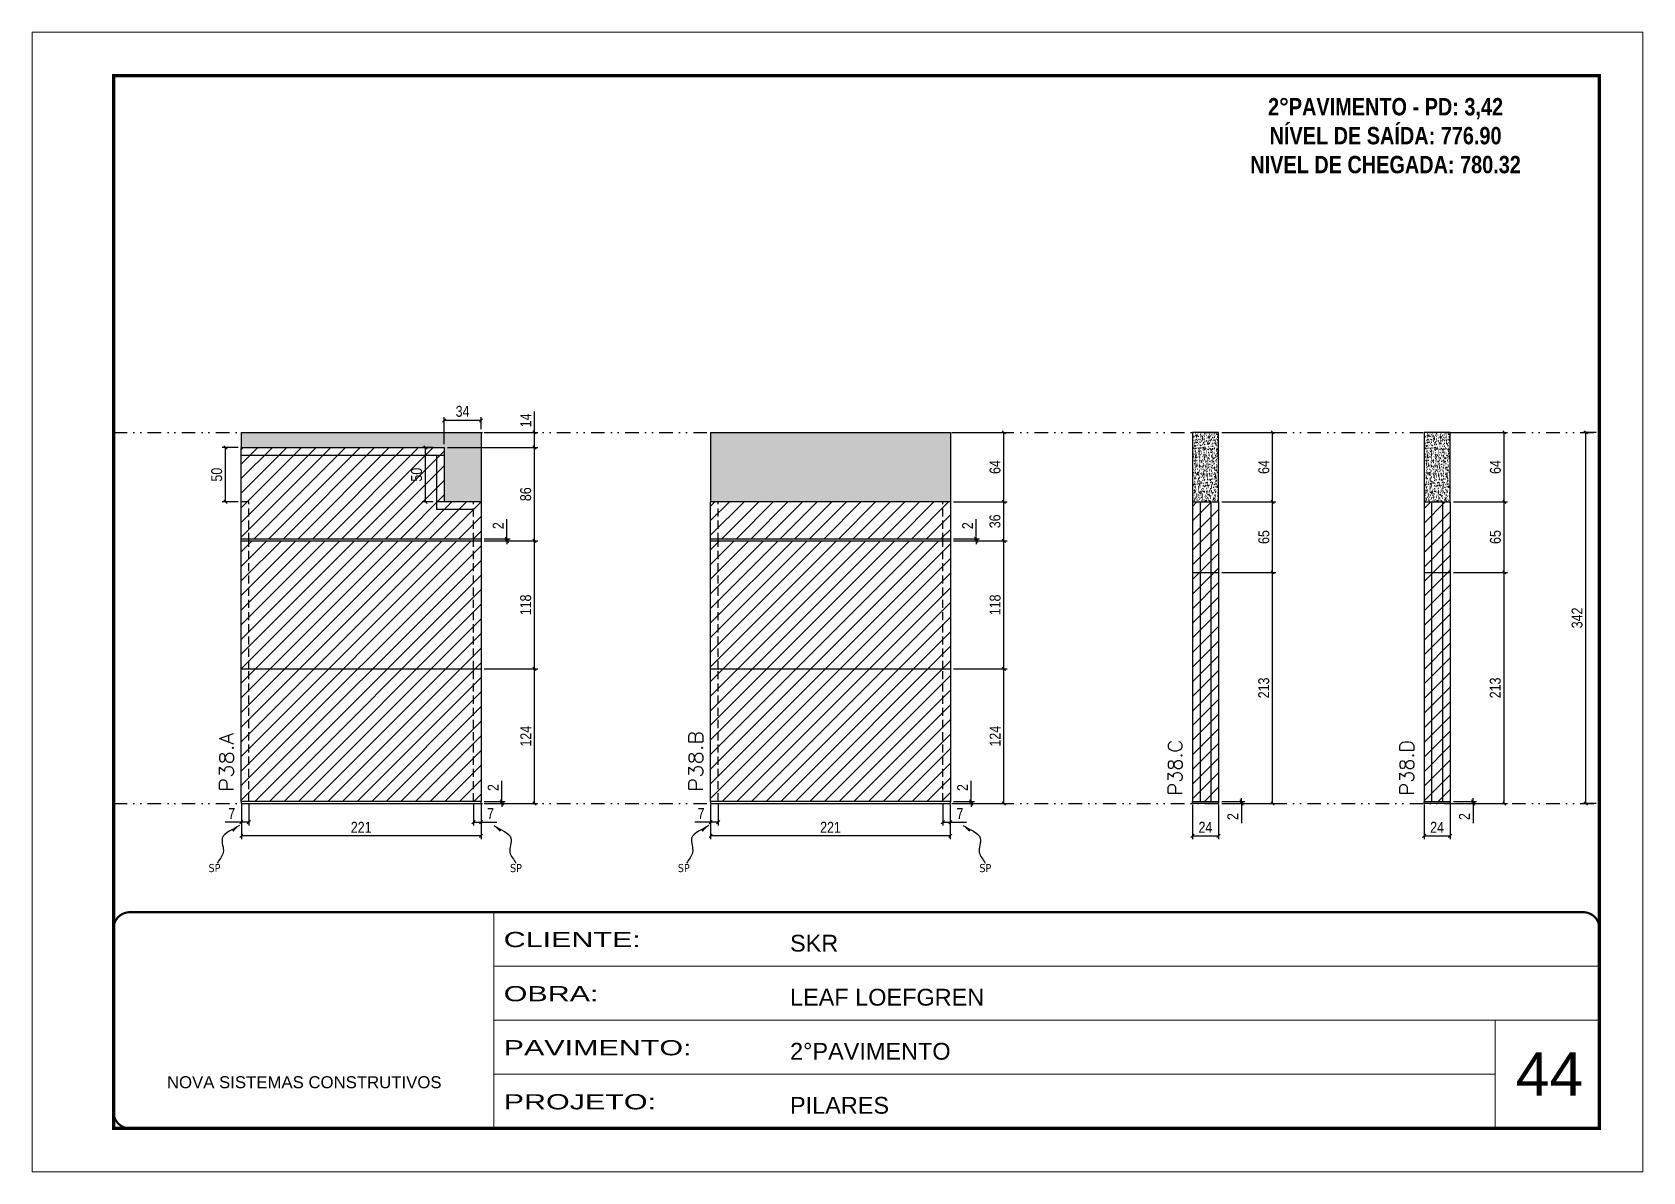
# Model space of a CAD drawing. Extents: x 14400 to 27878, y -21631 to 6985.
# Drawn here: x 19168 to 20653, y -5551 to -4501 of the extents above; entities that cross this region are included whole.
import ezdxf

# ---------------------------------------------------------------- set-up
doc = ezdxf.new("R2010")
doc.units = 0
for name, pattern in [('CONTINUO', [0]), ('DASHED', [0.75, 0.5, -0.25]), ('DIVIDE2', [0.625, 0.25, -0.125, 0, -0.125, 0, -0.125]), ('HIDDEN', [0.375, 0.25, -0.125])]:
    doc.linetypes.add(name, pattern=pattern)
for name, color, linetype, lineweight in [('CARIMBO', 255, 'Continuous', 9), ('Folhas', 255, 'Continuous', 9), ('Hachura', 251, 'Continuous', 9), ('SARRAFO DE PRESSAO', 251, 'DASHED', 9), ('Texto Seção', 7, 'Continuous', 15)]:
    doc.layers.add(name, color=color, linetype=linetype, lineweight=lineweight)
for name, color, linetype in [('COTA', 241, 'Continuous'), ('NOMENCLATURA', 7, 'Continuous'), ('Nível', 160, 'Continuous'), ('Painéis', 200, 'Continuous'), ('SARR_2.2x7', 40, 'Continuous'), ('Sarrafo de Pressão', 42, 'HIDDEN'), ('texto', 7, 'Continuous')]:
    doc.layers.add(name, color=color, linetype=linetype)
doc.styles.add('ARIAL', font='arial.ttf')
doc.styles.add('COTA TECNICA', font='techl___.ttf', dxfattribs={"height": 10})
doc.styles.add('COTA TECNICA-50', font='techl___.ttf', dxfattribs={"height": 10})
doc.styles.add('REGUA-120', font='ROMANS.shx', dxfattribs={"height": 15})
doc.styles.add('ROMANC', font='techb___.ttf', dxfattribs={"height": 2.5})
doc.styles.get("Standard").update_dxf_attribs({"font": 'arial.ttf'})
doc.styles.add('Tecnologia', font='')
doc.styles.get('Tecnologia').set_extended_font_data('Forgotten Futurist')
doc.dimstyles.new('COTA PAINEL-50', dxfattribs={"dimtxt": 10, "dimasz": 3, "dimexe": 3, "dimexo": 3, "dimgap": 3, "dimtad": 1, "dimdec": 1, "dimzin": 12, "dimdsep": 46, "dimtxsty": 'COTA TECNICA-50', "dimblk1": 'OBLIQUE', "dimblk2": 'OBLIQUE', "dimsah": 1, "dimcen": 0.9, "dimclrd": 4, "dimclre": 4, "dimclrt": 240, "dimadec": 1, "dimazin": 3, "dimtfac": 1, "dimtdec": 1, "dimtmove": 0, "dimatfit": 3, "dimfxl": 1, "dimtolj": 1, "dimtzin": 12, "dimarcsym": 0})
doc.dimstyles.new('PAINEL', dxfattribs={"dimtxt": 10, "dimasz": 3, "dimexe": 3, "dimexo": 3, "dimgap": 3, "dimtad": 1, "dimdec": 1, "dimzin": 12, "dimdsep": 46, "dimtxsty": 'COTA TECNICA', "dimblk1": 'OBLIQUE', "dimblk2": 'OBLIQUE', "dimsah": 1, "dimcen": 0.9, "dimclrd": 4, "dimclre": 4, "dimclrt": 240, "dimadec": 1, "dimazin": 3, "dimtfac": 1, "dimtdec": 1, "dimtmove": 0, "dimatfit": 3, "dimfxl": 1, "dimtolj": 1, "dimtzin": 12, "dimarcsym": 0})
doc.dimstyles.get("Standard").update_dxf_attribs({"dimtxt": 0.18, "dimasz": 0.18, "dimexe": 0.18, "dimexo": 0.0625, "dimgap": 0.09, "dimtad": 0, "dimtih": 1, "dimtoh": 1, "dimdec": 4, "dimzin": 0, "dimdsep": 46, "dimtxsty": 'Standard', "dimcen": 0.09, "dimadec": 0, "dimazin": 0, "dimtfac": 1, "dimtdec": 4, "dimtofl": 0, "dimtmove": 0, "dimatfit": 3, "dimfxl": 1, "dimtolj": 1, "dimtzin": 0, "dimarcsym": 0})

msp = doc.modelspace()

# ---------------------------------------------------------------- texts
at = {"layer": 'CARIMBO', "style": 'ARIAL'}
msp.add_text('44', height=40, dxfattribs=at).set_placement((20536.33, -5480.88))
at = {"layer": 'NOMENCLATURA', "color": 2, "insert": (20416.31, -4534.96), "char_height": 16, "attachment_point": 2, "style": 'ROMANC'}
msp.add_mtext_dynamic_manual_height_columns('\\P2°PAVIMENTO - PD: 3,42\\PNÍVEL DE SAÍDA: 776.90\\PNIVEL DE CHEGADA: 780.32', width=432.3511, gutter_width=1, heights=[0], dxfattribs=at)
at = {"layer": 'texto', "color": 0, "char_height": 7.5, "attachment_point": 5}
for insert in [(19336.5, -5271.23), (19614.52, -5271.23), (19769.24, -5271.23), (20047.27, -5271.23)]:
    msp.add_mtext('{\\fTahoma|b0|i0|c0|p34;\\C4;SP}', dxfattribs=dict(at, insert=insert))
at = {"layer": 'Texto Seção', "style": 'REGUA-120', "width": 1.1}
for s, p in [('P38.A', (19354.03, -5200.98)), ('P38.B', (19786.77, -5200.98))]:
    msp.add_text(s, height=13, rotation=90, dxfattribs=at).set_placement(p)
at = {"layer": 'Texto Seção', "char_height": 13, "width": 370.6998, "attachment_point": 7, "rotation": 90, "style": 'REGUA-120'}
for s, insert in [('P38.C', (20228.8, -5204.33)), ('P38.D', (20442.31, -5204.33))]:
    msp.add_mtext(s, dxfattribs=dict(at, insert=insert))

# ---------------------------------------------------------------- blocks, each defined once
blk = doc.blocks.new('9999999999')
at = {"color": 30, "linetype": 'CONTINUO'}
for p, q in [((98564.6, 34230.2), (98564.6, 34429.4)), ((98564.6, 34379.6), (99584, 34379.6)), ((98564.6, 34329.8), (99488, 34329.8)), ((99584, 34329.8), (99488, 34329.8)), ((99488, 34329.8), (99488, 34230.2)), ((98564.6, 34280), (99488, 34280))]:
    blk.add_line(p, q, dxfattribs=at)
at = {"color": 30, "linetype": 'CONTINUO', "const_width": 2}
blk.add_lwpolyline([(99584, 34230.2), (99584, 34414.4, 0.414214), (99569, 34429.4), (98229, 34429.4, 0.414214), (98214, 34414.4), (98214, 34245.2, 0.414214), (98229, 34230.2), (99584, 34230.2)], format="xyb", dxfattribs=at)
at = {"layer": 'Folhas'}
blk.add_lwpolyline([(98139, 34190.2), (99624, 34190.2), (99624, 35240.2), (98139, 35240.2)], close=True, dxfattribs=at)
at = {"layer": 'Folhas', "color": 30, "const_width": 3}
blk.add_lwpolyline([(98214, 34230.2), (99584, 34230.2), (99584, 35200.2), (98214, 35200.2)], close=True, dxfattribs=at)
at = {"color": 7, "linetype": 'Continuous', "ltscale": 5, "style": 'ARIAL'}
for s, height, p in [('SKR', 15.48, (98837.7, 34393.1)), ('LEAF LOEFGREN', 15.483, (98837.7, 34343.3)), ('2°PAVIMENTO', 15.483, (98837.7, 34293.5)), ('NOVA SISTEMAS CONSTRUTIVOS', 11.059, (98263.2, 34267.2)), ('PILARES', 15.48, (98837.7, 34243.7))]:
    blk.add_text(s, height=height, dxfattribs=at).set_placement(p)
at = {"layer": 'Folhas', "color": 7, "style": 'Tecnologia', "width": 1.5}
for s, p in [('CLIENTE:', (98573.7, 34397.2)), ('OBRA:', (98573.7, 34347.3)), ('PAVIMENTO:', (98573.7, 34297.5)), ('PROJETO:', (98573.7, 34247.7))]:
    blk.add_text(s, height=14, dxfattribs=at).set_placement(p)
blk = doc.blocks.new('_Oblique')
at = {"color": 0, "linetype": 'ByBlock', "lineweight": -2}
blk.add_line((-0.5, -0.5), (0.5, 0.5), dxfattribs=at)
blk = doc.blocks.new('*D2081')
at = {"layer": 'COTA', "color": 4, "lineweight": -2, "transparency": 16777216}
for p, q in [((20238.2, -5212.7), (20238.2, -5244.6)), ((20262.2, -5212.7), (20262.2, -5244.6)), ((20238.2, -5241.6), (20262.2, -5241.6))]:
    blk.add_line(p, q, dxfattribs=at)
at = {"layer": 'Defpoints', "color": 0, "transparency": 16777216}
for p in [(20238.2, -5209.7), (20262.2, -5209.7), (20262.2, -5241.6)]:
    blk.add_point(p, dxfattribs=at)
at = {"layer": 'COTA', "color": 4, "lineweight": -2, "transparency": 16777216, "xscale": 3, "yscale": 3, "zscale": 3, "rotation": 180}
blk.add_blockref('_Oblique', (20238.2, -5241.6), dxfattribs=at)
at = {"layer": 'COTA', "color": 4, "lineweight": -2, "transparency": 16777216, "xscale": 3, "yscale": 3, "zscale": 3}
blk.add_blockref('_Oblique', (20262.2, -5241.6), dxfattribs=at)
at = {"layer": 'COTA', "color": 240, "transparency": 16777216, "insert": (20250.2, -5233.6), "char_height": 10, "attachment_point": 5, "style": 'COTA TECNICA'}
blk.add_mtext('\\A1;24', dxfattribs=at)
blk = doc.blocks.new('*D2082')
at = {"layer": 'COTA', "color": 4, "lineweight": -2, "transparency": 16777216}
for p, q in [((20265.2, -5209.7), (20286.4, -5209.7)), ((20265.2, -5211.7), (20286.4, -5211.7)), ((20283.4, -5209.7), (20283.4, -5206.7)), ((20283.4, -5209.7), (20283.4, -5211.7)), ((20283.4, -5211.7), (20283.4, -5229.9))]:
    blk.add_line(p, q, dxfattribs=at)
at = {"layer": 'Defpoints', "color": 0, "transparency": 16777216}
for p in [(20262.2, -5209.7), (20262.2, -5211.7), (20283.4, -5209.7)]:
    blk.add_point(p, dxfattribs=at)
at = {"layer": 'COTA', "color": 4, "lineweight": -2, "transparency": 16777216, "xscale": 3, "yscale": 3, "zscale": 3}
for p, rotation in [((20283.4, -5209.7), 270), ((20283.4, -5211.7), 90)]:
    blk.add_blockref('_Oblique', p, dxfattribs=dict(at, rotation=rotation))
at = {"layer": 'COTA', "color": 240, "transparency": 16777216, "insert": (20275.4, -5223.8), "char_height": 10, "attachment_point": 5, "rotation": 90, "style": 'COTA TECNICA-50'}
blk.add_mtext('\\A1;2', dxfattribs=at)
blk = doc.blocks.new('*D2083')
at = {"layer": 'COTA', "color": 4, "lineweight": -2, "transparency": 16777216}
for p, q in [((20265.2, -4998.7), (20315.2, -4998.7)), ((20312.2, -5211.7), (20312.2, -4998.7)), ((20265.2, -5211.7), (20315.2, -5211.7))]:
    blk.add_line(p, q, dxfattribs=at)
at = {"layer": 'Defpoints', "color": 0, "transparency": 16777216}
for p in [(20262.2, -4998.7), (20312.2, -4998.7), (20262.2, -5211.7)]:
    blk.add_point(p, dxfattribs=at)
at = {"layer": 'COTA', "color": 4, "lineweight": -2, "transparency": 16777216, "xscale": 3, "yscale": 3, "zscale": 3}
for p, rotation in [((20312.2, -4998.7), 90), ((20312.2, -5211.7), 270)]:
    blk.add_blockref('_Oblique', p, dxfattribs=dict(at, rotation=rotation))
at = {"layer": 'COTA', "color": 240, "transparency": 16777216, "insert": (20304, -5105.2), "char_height": 10, "attachment_point": 5, "rotation": 90, "style": 'COTA TECNICA-50'}
blk.add_mtext('\\A1;213', dxfattribs=at)
blk = doc.blocks.new('*D2084')
at = {"layer": 'COTA', "color": 4, "lineweight": -2, "transparency": 16777216}
for p, q in [((20265.2, -4869.7), (20315.2, -4869.7)), ((20312.2, -4933.7), (20312.2, -4869.7)), ((20265.2, -4933.7), (20315.2, -4933.7))]:
    blk.add_line(p, q, dxfattribs=at)
at = {"layer": 'Defpoints', "color": 0, "transparency": 16777216}
for p in [(20262.2, -4869.7), (20312.2, -4869.7), (20262.2, -4933.7)]:
    blk.add_point(p, dxfattribs=at)
at = {"layer": 'COTA', "color": 4, "lineweight": -2, "transparency": 16777216, "xscale": 3, "yscale": 3, "zscale": 3}
for p, rotation in [((20312.2, -4869.7), 90), ((20312.2, -4933.7), 270)]:
    blk.add_blockref('_Oblique', p, dxfattribs=dict(at, rotation=rotation))
at = {"layer": 'COTA', "color": 240, "transparency": 16777216, "insert": (20304.1, -4901.7), "char_height": 10, "attachment_point": 5, "rotation": 90, "style": 'COTA TECNICA'}
blk.add_mtext('\\A1;64', dxfattribs=at)
blk = doc.blocks.new('*D2077')
at = {"layer": 'COTA', "color": 4, "lineweight": -2, "transparency": 16777216}
for p, q in [((20451.8, -5212.7), (20451.8, -5244.6)), ((20475.8, -5212.7), (20475.8, -5244.6)), ((20451.8, -5241.6), (20475.8, -5241.6))]:
    blk.add_line(p, q, dxfattribs=at)
at = {"layer": 'Defpoints', "color": 0, "transparency": 16777216}
for p in [(20451.8, -5209.7), (20475.8, -5209.7), (20475.8, -5241.6)]:
    blk.add_point(p, dxfattribs=at)
at = {"layer": 'COTA', "color": 4, "lineweight": -2, "transparency": 16777216, "xscale": 3, "yscale": 3, "zscale": 3, "rotation": 180}
blk.add_blockref('_Oblique', (20451.8, -5241.6), dxfattribs=at)
at = {"layer": 'COTA', "color": 4, "lineweight": -2, "transparency": 16777216, "xscale": 3, "yscale": 3, "zscale": 3}
blk.add_blockref('_Oblique', (20475.8, -5241.6), dxfattribs=at)
at = {"layer": 'COTA', "color": 240, "transparency": 16777216, "insert": (20463.8, -5233.6), "char_height": 10, "attachment_point": 5, "style": 'COTA TECNICA'}
blk.add_mtext('\\A1;24', dxfattribs=at)
blk = doc.blocks.new('*D2078')
at = {"layer": 'COTA', "color": 4, "lineweight": -2, "transparency": 16777216}
for p, q in [((20478.8, -5209.7), (20500, -5209.7)), ((20478.8, -5211.7), (20500, -5211.7)), ((20497, -5209.7), (20497, -5206.7)), ((20497, -5209.7), (20497, -5211.7)), ((20497, -5211.7), (20497, -5229.9))]:
    blk.add_line(p, q, dxfattribs=at)
at = {"layer": 'Defpoints', "color": 0, "transparency": 16777216}
for p in [(20475.8, -5209.7), (20475.8, -5211.7), (20497, -5209.7)]:
    blk.add_point(p, dxfattribs=at)
at = {"layer": 'COTA', "color": 4, "lineweight": -2, "transparency": 16777216, "xscale": 3, "yscale": 3, "zscale": 3}
for p, rotation in [((20497, -5209.7), 270), ((20497, -5211.7), 90)]:
    blk.add_blockref('_Oblique', p, dxfattribs=dict(at, rotation=rotation))
at = {"layer": 'COTA', "color": 240, "transparency": 16777216, "insert": (20489, -5223.8), "char_height": 10, "attachment_point": 5, "rotation": 90, "style": 'COTA TECNICA-50'}
blk.add_mtext('\\A1;2', dxfattribs=at)
blk = doc.blocks.new('*D2079')
at = {"layer": 'COTA', "color": 4, "lineweight": -2, "transparency": 16777216}
for p, q in [((20478.8, -4998.7), (20528.8, -4998.7)), ((20525.8, -5211.7), (20525.8, -4998.7)), ((20478.8, -5211.7), (20528.8, -5211.7))]:
    blk.add_line(p, q, dxfattribs=at)
at = {"layer": 'Defpoints', "color": 0, "transparency": 16777216}
for p in [(20475.8, -4998.7), (20525.8, -4998.7), (20475.8, -5211.7)]:
    blk.add_point(p, dxfattribs=at)
at = {"layer": 'COTA', "color": 4, "lineweight": -2, "transparency": 16777216, "xscale": 3, "yscale": 3, "zscale": 3}
for p, rotation in [((20525.8, -4998.7), 90), ((20525.8, -5211.7), 270)]:
    blk.add_blockref('_Oblique', p, dxfattribs=dict(at, rotation=rotation))
at = {"layer": 'COTA', "color": 240, "transparency": 16777216, "insert": (20517.5, -5105.2), "char_height": 10, "attachment_point": 5, "rotation": 90, "style": 'COTA TECNICA-50'}
blk.add_mtext('\\A1;213', dxfattribs=at)
blk = doc.blocks.new('*D2080')
at = {"layer": 'COTA', "color": 4, "lineweight": -2, "transparency": 16777216}
for p, q in [((20478.8, -4869.7), (20528.8, -4869.7)), ((20525.8, -4933.7), (20525.8, -4869.7)), ((20478.8, -4933.7), (20528.8, -4933.7))]:
    blk.add_line(p, q, dxfattribs=at)
at = {"layer": 'Defpoints', "color": 0, "transparency": 16777216}
for p in [(20475.8, -4869.7), (20525.8, -4869.7), (20475.8, -4933.7)]:
    blk.add_point(p, dxfattribs=at)
at = {"layer": 'COTA', "color": 4, "lineweight": -2, "transparency": 16777216, "xscale": 3, "yscale": 3, "zscale": 3}
for p, rotation in [((20525.8, -4869.7), 90), ((20525.8, -4933.7), 270)]:
    blk.add_blockref('_Oblique', p, dxfattribs=dict(at, rotation=rotation))
at = {"layer": 'COTA', "color": 240, "transparency": 16777216, "insert": (20517.6, -4901.7), "char_height": 10, "attachment_point": 5, "rotation": 90, "style": 'COTA TECNICA'}
blk.add_mtext('\\A1;64', dxfattribs=at)
blk = doc.blocks.new('*D2076')
at = {"layer": 'COTA', "color": 4, "lineweight": -2, "transparency": 16777216}
for p, q in [((20478.8, -4933.7), (20528.8, -4933.7)), ((20525.8, -4998.7), (20525.8, -4933.7)), ((20478.8, -4998.7), (20528.8, -4998.7))]:
    blk.add_line(p, q, dxfattribs=at)
at = {"layer": 'Defpoints', "color": 0, "transparency": 16777216}
for p in [(20475.8, -4933.7), (20525.8, -4933.7), (20475.8, -4998.7)]:
    blk.add_point(p, dxfattribs=at)
at = {"layer": 'COTA', "color": 4, "lineweight": -2, "transparency": 16777216, "xscale": 3, "yscale": 3, "zscale": 3}
for p, rotation in [((20525.8, -4933.7), 90), ((20525.8, -4998.7), 270)]:
    blk.add_blockref('_Oblique', p, dxfattribs=dict(at, rotation=rotation))
at = {"layer": 'COTA', "color": 240, "transparency": 16777216, "insert": (20517.6, -4966.2), "char_height": 10, "attachment_point": 5, "rotation": 90, "style": 'COTA TECNICA'}
blk.add_mtext('\\A1;65', dxfattribs=at)
blk = doc.blocks.new('*D2075')
at = {"layer": 'COTA', "color": 4, "lineweight": -2, "transparency": 16777216}
for p, q in [((20265.2, -4933.7), (20315.2, -4933.7)), ((20312.2, -4998.7), (20312.2, -4933.7)), ((20265.2, -4998.7), (20315.2, -4998.7))]:
    blk.add_line(p, q, dxfattribs=at)
at = {"layer": 'Defpoints', "color": 0, "transparency": 16777216}
for p in [(20262.2, -4933.7), (20312.2, -4933.7), (20262.2, -4998.7)]:
    blk.add_point(p, dxfattribs=at)
at = {"layer": 'COTA', "color": 4, "lineweight": -2, "transparency": 16777216, "xscale": 3, "yscale": 3, "zscale": 3}
for p, rotation in [((20312.2, -4933.7), 90), ((20312.2, -4998.7), 270)]:
    blk.add_blockref('_Oblique', p, dxfattribs=dict(at, rotation=rotation))
at = {"layer": 'COTA', "color": 240, "transparency": 16777216, "insert": (20304.1, -4966.2), "char_height": 10, "attachment_point": 5, "rotation": 90, "style": 'COTA TECNICA'}
blk.add_mtext('\\A1;65', dxfattribs=at)
blk = doc.blocks.new('*D2104')
at = {"layer": 'COTA', "color": 4, "lineweight": -2, "transparency": 16777216}
for p, q in [((20610.5, -4869.7), (20598.1, -4869.7)), ((20601.1, -5211.7), (20601.1, -4869.7)), ((20610.5, -5211.7), (20598.1, -5211.7))]:
    blk.add_line(p, q, dxfattribs=at)
at = {"layer": 'Defpoints', "color": 0, "transparency": 16777216}
for p in [(20601.1, -4869.7), (20613.5, -4869.7), (20613.5, -5211.7)]:
    blk.add_point(p, dxfattribs=at)
at = {"layer": 'COTA', "color": 4, "lineweight": -2, "transparency": 16777216, "xscale": 3, "yscale": 3, "zscale": 3}
for p, rotation in [((20601.1, -4869.7), 90), ((20601.1, -5211.7), 270)]:
    blk.add_blockref('_Oblique', p, dxfattribs=dict(at, rotation=rotation))
at = {"layer": 'COTA', "color": 240, "transparency": 16777216, "insert": (20592.9, -5040.7), "char_height": 10, "attachment_point": 5, "rotation": 90, "style": 'COTA TECNICA'}
blk.add_mtext('\\A1;342', dxfattribs=at)
blk = doc.blocks.new('*D2105')
at = {"layer": 'COTA', "color": 4, "lineweight": -2, "transparency": 16777216}
for p, q in [((19361.3, -5212.7), (19361.3, -5244.6)), ((19582.3, -5212.7), (19582.3, -5244.6)), ((19582.3, -5241.6), (19361.3, -5241.6))]:
    blk.add_line(p, q, dxfattribs=at)
at = {"layer": 'Defpoints', "color": 0, "transparency": 16777216}
for p in [(19361.3, -5209.7), (19582.3, -5209.7), (19361.3, -5241.6)]:
    blk.add_point(p, dxfattribs=at)
at = {"layer": 'COTA', "color": 4, "lineweight": -2, "transparency": 16777216, "xscale": 3, "yscale": 3, "zscale": 3, "rotation": 180}
blk.add_blockref('_Oblique', (19361.3, -5241.6), dxfattribs=at)
at = {"layer": 'COTA', "color": 4, "lineweight": -2, "transparency": 16777216, "xscale": 3, "yscale": 3, "zscale": 3}
blk.add_blockref('_Oblique', (19582.3, -5241.6), dxfattribs=at)
at = {"layer": 'COTA', "color": 240, "transparency": 16777216, "insert": (19471.8, -5233.6), "char_height": 10, "attachment_point": 5, "style": 'COTA TECNICA'}
blk.add_mtext('\\A1;221', dxfattribs=at)
blk = doc.blocks.new('*D2106')
at = {"layer": 'COTA', "color": 4, "lineweight": -2, "transparency": 16777216}
for p, q in [((19575.3, -5212.7), (19575.3, -5232)), ((19582.3, -5214.7), (19582.3, -5232)), ((19575.3, -5229), (19582.3, -5229)), ((19582.3, -5229), (19597, -5229))]:
    blk.add_line(p, q, dxfattribs=at)
at = {"layer": 'Defpoints', "color": 0, "transparency": 16777216}
for p in [(19575.3, -5209.7), (19582.3, -5211.7), (19582.3, -5229)]:
    blk.add_point(p, dxfattribs=at)
at = {"layer": 'COTA', "color": 4, "lineweight": -2, "transparency": 16777216, "xscale": 3, "yscale": 3, "zscale": 3, "rotation": 180}
blk.add_blockref('_Oblique', (19575.3, -5229), dxfattribs=at)
at = {"layer": 'COTA', "color": 4, "lineweight": -2, "transparency": 16777216, "xscale": 3, "yscale": 3, "zscale": 3}
blk.add_blockref('_Oblique', (19582.3, -5229), dxfattribs=at)
at = {"layer": 'COTA', "color": 240, "transparency": 16777216, "insert": (19591.1, -5220.9), "char_height": 10, "attachment_point": 5, "style": 'COTA TECNICA-50'}
blk.add_mtext('\\A1;7', dxfattribs=at)
blk = doc.blocks.new('*D2107')
at = {"layer": 'COTA', "color": 4, "lineweight": -2, "transparency": 16777216}
for p, q in [((19361.3, -5214.7), (19361.3, -5232)), ((19368.3, -5212.7), (19368.3, -5232)), ((19361.3, -5229), (19346.5, -5229)), ((19368.3, -5229), (19361.3, -5229))]:
    blk.add_line(p, q, dxfattribs=at)
at = {"layer": 'Defpoints', "color": 0, "transparency": 16777216}
for p in [(19361.3, -5211.7), (19368.3, -5209.7), (19361.3, -5229)]:
    blk.add_point(p, dxfattribs=at)
at = {"layer": 'COTA', "color": 4, "lineweight": -2, "transparency": 16777216, "xscale": 3, "yscale": 3, "zscale": 3, "rotation": 180}
blk.add_blockref('_Oblique', (19361.3, -5229), dxfattribs=at)
at = {"layer": 'COTA', "color": 4, "lineweight": -2, "transparency": 16777216, "xscale": 3, "yscale": 3, "zscale": 3}
blk.add_blockref('_Oblique', (19368.3, -5229), dxfattribs=at)
at = {"layer": 'COTA', "color": 240, "transparency": 16777216, "insert": (19352.4, -5220.9), "char_height": 10, "attachment_point": 5, "style": 'COTA TECNICA-50'}
blk.add_mtext('\\A1;7', dxfattribs=at)
blk = doc.blocks.new('*D2108')
at = {"layer": 'COTA', "color": 4, "lineweight": -2, "transparency": 16777216}
for p, q in [((19601.5, -5209.7), (19601.5, -5190.9)), ((19585.3, -5209.7), (19604.5, -5209.7)), ((19585.3, -5211.7), (19604.5, -5211.7)), ((19601.5, -5211.7), (19601.5, -5209.7)), ((19601.5, -5211.7), (19601.5, -5214.7))]:
    blk.add_line(p, q, dxfattribs=at)
at = {"layer": 'Defpoints', "color": 0, "transparency": 16777216}
for p in [(19582.3, -5209.7), (19582.3, -5211.7), (19601.5, -5211.7)]:
    blk.add_point(p, dxfattribs=at)
at = {"layer": 'COTA', "color": 4, "lineweight": -2, "transparency": 16777216, "xscale": 3, "yscale": 3, "zscale": 3}
for p, rotation in [((19601.5, -5209.7), 270), ((19601.5, -5211.7), 90)]:
    blk.add_blockref('_Oblique', p, dxfattribs=dict(at, rotation=rotation))
at = {"layer": 'COTA', "color": 240, "transparency": 16777216, "insert": (19593.5, -5197), "char_height": 10, "attachment_point": 5, "rotation": 90, "style": 'COTA TECNICA-50'}
blk.add_mtext('\\A1;2', dxfattribs=at)
blk = doc.blocks.new('*D2109')
at = {"layer": 'COTA', "color": 4, "linetype": 'ByBlock', "lineweight": -2, "transparency": 16777216}
for p, q in [((19585.3, -5087.7), (19634.6, -5087.7)), ((19631.6, -5211.7), (19631.6, -5087.7)), ((19585.3, -5211.7), (19634.6, -5211.7))]:
    blk.add_line(p, q, dxfattribs=at)
at = {"layer": 'Defpoints', "color": 0, "linetype": 'ByBlock', "transparency": 16777216}
for p in [(19582.3, -5087.7), (19631.6, -5087.7), (19582.3, -5211.7)]:
    blk.add_point(p, dxfattribs=at)
at = {"layer": 'COTA', "color": 4, "linetype": 'ByBlock', "lineweight": -2, "transparency": 16777216, "xscale": 3, "yscale": 3, "zscale": 3}
for p, rotation in [((19631.6, -5087.7), 90), ((19631.6, -5211.7), 270)]:
    blk.add_blockref('_Oblique', p, dxfattribs=dict(at, rotation=rotation))
at = {"layer": 'COTA', "color": 240, "linetype": 'ByBlock', "transparency": 16777216, "insert": (19623.6, -5149.7), "char_height": 10, "attachment_point": 5, "rotation": 90, "style": 'COTA TECNICA'}
blk.add_mtext('\\A1;124', dxfattribs=at)
blk = doc.blocks.new('*D2110')
at = {"layer": 'COTA', "color": 4, "linetype": 'ByBlock', "lineweight": -2, "transparency": 16777216}
for p, q in [((19585.3, -5087.7), (19634.6, -5087.7)), ((19631.6, -5211.7), (19631.6, -5087.7)), ((19585.3, -5211.7), (19634.6, -5211.7))]:
    blk.add_line(p, q, dxfattribs=at)
at = {"layer": 'Defpoints', "color": 0, "linetype": 'ByBlock', "transparency": 16777216}
for p in [(19582.3, -5087.7), (19631.6, -5087.7), (19582.3, -5211.7)]:
    blk.add_point(p, dxfattribs=at)
at = {"layer": 'COTA', "color": 4, "linetype": 'ByBlock', "lineweight": -2, "transparency": 16777216, "xscale": 3, "yscale": 3, "zscale": 3}
for p, rotation in [((19631.6, -5087.7), 90), ((19631.6, -5211.7), 270)]:
    blk.add_blockref('_Oblique', p, dxfattribs=dict(at, rotation=rotation))
at = {"layer": 'COTA', "color": 240, "linetype": 'ByBlock', "transparency": 16777216, "insert": (19623.6, -5149.7), "char_height": 10, "attachment_point": 5, "rotation": 90, "style": 'COTA TECNICA'}
blk.add_mtext('\\A1;124', dxfattribs=at)
blk = doc.blocks.new('*D2111')
at = {"layer": 'COTA', "color": 4, "lineweight": -2, "transparency": 16777216}
for p, q in [((19585.3, -4969.7), (19634.6, -4969.7)), ((19631.6, -5087.7), (19631.6, -4969.7)), ((19585.3, -5087.7), (19634.6, -5087.7))]:
    blk.add_line(p, q, dxfattribs=at)
at = {"layer": 'Defpoints', "color": 0, "transparency": 16777216}
for p in [(19582.3, -4969.7), (19631.6, -4969.7), (19582.3, -5087.7)]:
    blk.add_point(p, dxfattribs=at)
at = {"layer": 'COTA', "color": 4, "lineweight": -2, "transparency": 16777216, "xscale": 3, "yscale": 3, "zscale": 3}
for p, rotation in [((19631.6, -4969.7), 90), ((19631.6, -5087.7), 270)]:
    blk.add_blockref('_Oblique', p, dxfattribs=dict(at, rotation=rotation))
at = {"layer": 'COTA', "color": 240, "transparency": 16777216, "insert": (19623.5, -5028.7), "char_height": 10, "attachment_point": 5, "rotation": 90, "style": 'COTA TECNICA'}
blk.add_mtext('\\A1;118', dxfattribs=at)
blk = doc.blocks.new('*D2112')
at = {"layer": 'COTA', "color": 4, "lineweight": -2, "transparency": 16777216}
for p, q in [((19548.3, -4880.7), (19548.3, -4855.7)), ((19582.3, -4866.7), (19582.3, -4855.7)), ((19582.3, -4858.7), (19548.3, -4858.7))]:
    blk.add_line(p, q, dxfattribs=at)
at = {"layer": 'Defpoints', "color": 0, "transparency": 16777216}
for p in [(19548.3, -4858.7), (19582.3, -4869.7), (19548.3, -4883.7)]:
    blk.add_point(p, dxfattribs=at)
at = {"layer": 'COTA', "color": 4, "lineweight": -2, "transparency": 16777216, "xscale": 3, "yscale": 3, "zscale": 3, "rotation": 180}
blk.add_blockref('_Oblique', (19548.3, -4858.7), dxfattribs=at)
at = {"layer": 'COTA', "color": 4, "lineweight": -2, "transparency": 16777216, "xscale": 3, "yscale": 3, "zscale": 3}
blk.add_blockref('_Oblique', (19582.3, -4858.7), dxfattribs=at)
at = {"layer": 'COTA', "color": 240, "transparency": 16777216, "insert": (19565.3, -4850.4), "char_height": 10, "attachment_point": 5, "style": 'COTA TECNICA'}
blk.add_mtext('\\A1;34', dxfattribs=at)
blk = doc.blocks.new('*D2113')
at = {"layer": 'COTA', "color": 4, "lineweight": -2, "transparency": 16777216}
for p, q in [((19358.3, -4883.7), (19343.7, -4883.7)), ((19346.7, -4933.7), (19346.7, -4883.7)), ((19358.3, -4933.7), (19343.7, -4933.7))]:
    blk.add_line(p, q, dxfattribs=at)
at = {"layer": 'Defpoints', "color": 0, "transparency": 16777216}
for p in [(19346.7, -4883.7), (19361.3, -4883.7), (19361.3, -4933.7)]:
    blk.add_point(p, dxfattribs=at)
at = {"layer": 'COTA', "color": 4, "lineweight": -2, "transparency": 16777216, "xscale": 3, "yscale": 3, "zscale": 3}
for p, rotation in [((19346.7, -4883.7), 90), ((19346.7, -4933.7), 270)]:
    blk.add_blockref('_Oblique', p, dxfattribs=dict(at, rotation=rotation))
at = {"layer": 'COTA', "color": 240, "transparency": 16777216, "insert": (19338.6, -4908.7), "char_height": 10, "attachment_point": 5, "rotation": 90, "style": 'COTA TECNICA'}
blk.add_mtext('\\A1;50', dxfattribs=at)
blk = doc.blocks.new('*D2114')
at = {"layer": 'COTA', "color": 4, "lineweight": -2, "transparency": 16777216}
for p, q in [((19538.3, -4883.7), (19528, -4883.7)), ((19531, -4933.7), (19531, -4883.7)), ((19538.3, -4933.7), (19528, -4933.7))]:
    blk.add_line(p, q, dxfattribs=at)
at = {"layer": 'Defpoints', "color": 0, "transparency": 16777216}
for p in [(19531, -4883.7), (19541.3, -4883.7), (19541.3, -4933.7)]:
    blk.add_point(p, dxfattribs=at)
at = {"layer": 'COTA', "color": 4, "lineweight": -2, "transparency": 16777216, "xscale": 3, "yscale": 3, "zscale": 3}
for p, rotation in [((19531, -4883.7), 90), ((19531, -4933.7), 270)]:
    blk.add_blockref('_Oblique', p, dxfattribs=dict(at, rotation=rotation))
at = {"layer": 'COTA', "color": 240, "transparency": 16777216, "insert": (19522.9, -4908.7), "char_height": 10, "attachment_point": 5, "rotation": 90, "style": 'COTA TECNICA'}
blk.add_mtext('\\A1;50', dxfattribs=at)
blk = doc.blocks.new('*D2115')
at = {"layer": 'COTA', "color": 4, "lineweight": -2, "transparency": 16777216}
for p, q in [((19551.3, -4883.7), (19634.6, -4883.7)), ((19631.6, -4969.7), (19631.6, -4883.7)), ((19585.3, -4969.7), (19634.6, -4969.7))]:
    blk.add_line(p, q, dxfattribs=at)
at = {"layer": 'Defpoints', "color": 0, "transparency": 16777216}
for p in [(19548.3, -4883.7), (19631.6, -4883.7), (19582.3, -4969.7)]:
    blk.add_point(p, dxfattribs=at)
at = {"layer": 'COTA', "color": 4, "lineweight": -2, "transparency": 16777216, "xscale": 3, "yscale": 3, "zscale": 3}
for p, rotation in [((19631.6, -4883.7), 90), ((19631.6, -4969.7), 270)]:
    blk.add_blockref('_Oblique', p, dxfattribs=dict(at, rotation=rotation))
at = {"layer": 'COTA', "color": 240, "transparency": 16777216, "insert": (19623.5, -4926.7), "char_height": 10, "attachment_point": 5, "rotation": 90, "style": 'COTA TECNICA'}
blk.add_mtext('\\A1;86', dxfattribs=at)
blk = doc.blocks.new('*D2116')
at = {"layer": 'COTA', "color": 4, "lineweight": -2, "transparency": 16777216}
for p, q in [((19631.6, -4869.7), (19631.6, -4850.6)), ((19585.3, -4869.7), (19634.6, -4869.7)), ((19631.6, -4883.7), (19631.6, -4869.7)), ((19551.3, -4883.7), (19634.6, -4883.7))]:
    blk.add_line(p, q, dxfattribs=at)
at = {"layer": 'Defpoints', "color": 0, "transparency": 16777216}
for p in [(19582.3, -4869.7), (19631.6, -4869.7), (19548.3, -4883.7)]:
    blk.add_point(p, dxfattribs=at)
at = {"layer": 'COTA', "color": 4, "lineweight": -2, "transparency": 16777216, "xscale": 3, "yscale": 3, "zscale": 3}
for p, rotation in [((19631.6, -4869.7), 90), ((19631.6, -4883.7), 270)]:
    blk.add_blockref('_Oblique', p, dxfattribs=dict(at, rotation=rotation))
at = {"layer": 'COTA', "color": 240, "transparency": 16777216, "insert": (19623.6, -4858.7), "char_height": 10, "attachment_point": 5, "rotation": 90, "style": 'COTA TECNICA'}
blk.add_mtext('\\A1;14', dxfattribs=at)
blk = doc.blocks.new('*D2117')
at = {"layer": 'COTA', "color": 4, "lineweight": -2, "transparency": 16777216}
for p, q in [((19794, -5212.7), (19794, -5244.6)), ((20015, -5212.7), (20015, -5244.6)), ((20015, -5241.6), (19794, -5241.6))]:
    blk.add_line(p, q, dxfattribs=at)
at = {"layer": 'Defpoints', "color": 0, "transparency": 16777216}
for p in [(19794, -5209.7), (20015, -5209.7), (19794, -5241.6)]:
    blk.add_point(p, dxfattribs=at)
at = {"layer": 'COTA', "color": 4, "lineweight": -2, "transparency": 16777216, "xscale": 3, "yscale": 3, "zscale": 3, "rotation": 180}
blk.add_blockref('_Oblique', (19794, -5241.6), dxfattribs=at)
at = {"layer": 'COTA', "color": 4, "lineweight": -2, "transparency": 16777216, "xscale": 3, "yscale": 3, "zscale": 3}
blk.add_blockref('_Oblique', (20015, -5241.6), dxfattribs=at)
at = {"layer": 'COTA', "color": 240, "transparency": 16777216, "insert": (19904.5, -5233.6), "char_height": 10, "attachment_point": 5, "style": 'COTA TECNICA'}
blk.add_mtext('\\A1;221', dxfattribs=at)
blk = doc.blocks.new('*D2118')
at = {"layer": 'COTA', "color": 4, "lineweight": -2, "transparency": 16777216}
for p, q in [((20008, -5212.7), (20008, -5232)), ((20015, -5214.7), (20015, -5232)), ((20008, -5229), (20015, -5229)), ((20015, -5229), (20029.8, -5229))]:
    blk.add_line(p, q, dxfattribs=at)
at = {"layer": 'Defpoints', "color": 0, "transparency": 16777216}
for p in [(20008, -5209.7), (20015, -5211.7), (20015, -5229)]:
    blk.add_point(p, dxfattribs=at)
at = {"layer": 'COTA', "color": 4, "lineweight": -2, "transparency": 16777216, "xscale": 3, "yscale": 3, "zscale": 3, "rotation": 180}
blk.add_blockref('_Oblique', (20008, -5229), dxfattribs=at)
at = {"layer": 'COTA', "color": 4, "lineweight": -2, "transparency": 16777216, "xscale": 3, "yscale": 3, "zscale": 3}
blk.add_blockref('_Oblique', (20015, -5229), dxfattribs=at)
at = {"layer": 'COTA', "color": 240, "transparency": 16777216, "insert": (20023.9, -5220.9), "char_height": 10, "attachment_point": 5, "style": 'COTA TECNICA-50'}
blk.add_mtext('\\A1;7', dxfattribs=at)
blk = doc.blocks.new('*D2119')
at = {"layer": 'COTA', "color": 4, "lineweight": -2, "transparency": 16777216}
for p, q in [((19794, -5214.7), (19794, -5232)), ((19801, -5212.7), (19801, -5232)), ((19794, -5229), (19779.3, -5229)), ((19801, -5229), (19794, -5229))]:
    blk.add_line(p, q, dxfattribs=at)
at = {"layer": 'Defpoints', "color": 0, "transparency": 16777216}
for p in [(19794, -5211.7), (19801, -5209.7), (19794, -5229)]:
    blk.add_point(p, dxfattribs=at)
at = {"layer": 'COTA', "color": 4, "lineweight": -2, "transparency": 16777216, "xscale": 3, "yscale": 3, "zscale": 3, "rotation": 180}
blk.add_blockref('_Oblique', (19794, -5229), dxfattribs=at)
at = {"layer": 'COTA', "color": 4, "lineweight": -2, "transparency": 16777216, "xscale": 3, "yscale": 3, "zscale": 3}
blk.add_blockref('_Oblique', (19801, -5229), dxfattribs=at)
at = {"layer": 'COTA', "color": 240, "transparency": 16777216, "insert": (19785.2, -5220.9), "char_height": 10, "attachment_point": 5, "style": 'COTA TECNICA-50'}
blk.add_mtext('\\A1;7', dxfattribs=at)
blk = doc.blocks.new('*D2120')
at = {"layer": 'COTA', "color": 4, "lineweight": -2, "transparency": 16777216}
for p, q in [((20034.3, -5209.7), (20034.3, -5190.9)), ((20018, -5209.7), (20037.3, -5209.7)), ((20018, -5211.7), (20037.3, -5211.7)), ((20034.3, -5211.7), (20034.3, -5209.7)), ((20034.3, -5211.7), (20034.3, -5214.7))]:
    blk.add_line(p, q, dxfattribs=at)
at = {"layer": 'Defpoints', "color": 0, "transparency": 16777216}
for p in [(20015, -5209.7), (20015, -5211.7), (20034.3, -5211.7)]:
    blk.add_point(p, dxfattribs=at)
at = {"layer": 'COTA', "color": 4, "lineweight": -2, "transparency": 16777216, "xscale": 3, "yscale": 3, "zscale": 3}
for p, rotation in [((20034.3, -5209.7), 270), ((20034.3, -5211.7), 90)]:
    blk.add_blockref('_Oblique', p, dxfattribs=dict(at, rotation=rotation))
at = {"layer": 'COTA', "color": 240, "transparency": 16777216, "insert": (20026.3, -5197), "char_height": 10, "attachment_point": 5, "rotation": 90, "style": 'COTA TECNICA-50'}
blk.add_mtext('\\A1;2', dxfattribs=at)
blk = doc.blocks.new('*D2121')
at = {"layer": 'COTA', "color": 4, "linetype": 'ByBlock', "lineweight": -2, "transparency": 16777216}
for p, q in [((20018, -5087.7), (20067.4, -5087.7)), ((20064.4, -5211.7), (20064.4, -5087.7)), ((20018, -5211.7), (20067.4, -5211.7))]:
    blk.add_line(p, q, dxfattribs=at)
at = {"layer": 'Defpoints', "color": 0, "linetype": 'ByBlock', "transparency": 16777216}
for p in [(20015, -5087.7), (20064.4, -5087.7), (20015, -5211.7)]:
    blk.add_point(p, dxfattribs=at)
at = {"layer": 'COTA', "color": 4, "linetype": 'ByBlock', "lineweight": -2, "transparency": 16777216, "xscale": 3, "yscale": 3, "zscale": 3}
for p, rotation in [((20064.4, -5087.7), 90), ((20064.4, -5211.7), 270)]:
    blk.add_blockref('_Oblique', p, dxfattribs=dict(at, rotation=rotation))
at = {"layer": 'COTA', "color": 240, "linetype": 'ByBlock', "transparency": 16777216, "insert": (20056.3, -5149.7), "char_height": 10, "attachment_point": 5, "rotation": 90, "style": 'COTA TECNICA'}
blk.add_mtext('\\A1;124', dxfattribs=at)
blk = doc.blocks.new('*D2122')
at = {"layer": 'COTA', "color": 4, "linetype": 'ByBlock', "lineweight": -2, "transparency": 16777216}
for p, q in [((20018, -5087.7), (20067.4, -5087.7)), ((20064.4, -5211.7), (20064.4, -5087.7)), ((20018, -5211.7), (20067.4, -5211.7))]:
    blk.add_line(p, q, dxfattribs=at)
at = {"layer": 'Defpoints', "color": 0, "linetype": 'ByBlock', "transparency": 16777216}
for p in [(20015, -5087.7), (20064.4, -5087.7), (20015, -5211.7)]:
    blk.add_point(p, dxfattribs=at)
at = {"layer": 'COTA', "color": 4, "linetype": 'ByBlock', "lineweight": -2, "transparency": 16777216, "xscale": 3, "yscale": 3, "zscale": 3}
for p, rotation in [((20064.4, -5087.7), 90), ((20064.4, -5211.7), 270)]:
    blk.add_blockref('_Oblique', p, dxfattribs=dict(at, rotation=rotation))
at = {"layer": 'COTA', "color": 240, "linetype": 'ByBlock', "transparency": 16777216, "insert": (20056.3, -5149.7), "char_height": 10, "attachment_point": 5, "rotation": 90, "style": 'COTA TECNICA'}
blk.add_mtext('\\A1;124', dxfattribs=at)
blk = doc.blocks.new('*D2123')
at = {"layer": 'COTA', "color": 4, "lineweight": -2, "transparency": 16777216}
for p, q in [((20018, -4969.7), (20067.4, -4969.7)), ((20064.4, -5087.7), (20064.4, -4969.7)), ((20018, -5087.7), (20067.4, -5087.7))]:
    blk.add_line(p, q, dxfattribs=at)
at = {"layer": 'Defpoints', "color": 0, "transparency": 16777216}
for p in [(20015, -4969.7), (20064.4, -4969.7), (20015, -5087.7)]:
    blk.add_point(p, dxfattribs=at)
at = {"layer": 'COTA', "color": 4, "lineweight": -2, "transparency": 16777216, "xscale": 3, "yscale": 3, "zscale": 3}
for p, rotation in [((20064.4, -4969.7), 90), ((20064.4, -5087.7), 270)]:
    blk.add_blockref('_Oblique', p, dxfattribs=dict(at, rotation=rotation))
at = {"layer": 'COTA', "color": 240, "transparency": 16777216, "insert": (20056.3, -5028.7), "char_height": 10, "attachment_point": 5, "rotation": 90, "style": 'COTA TECNICA'}
blk.add_mtext('\\A1;118', dxfattribs=at)
blk = doc.blocks.new('*D2367')
at = {"layer": 'COTA', "color": 4, "lineweight": -2, "transparency": 16777216}
for p, q in [((20018, -4933.7), (20067.4, -4933.7)), ((20064.4, -4969.7), (20064.4, -4933.7)), ((20018, -4969.7), (20067.4, -4969.7))]:
    blk.add_line(p, q, dxfattribs=at)
at = {"layer": 'Defpoints', "color": 0, "transparency": 16777216}
for p in [(20015, -4933.7), (20064.4, -4933.7), (20015, -4969.7)]:
    blk.add_point(p, dxfattribs=at)
at = {"layer": 'COTA', "color": 4, "lineweight": -2, "transparency": 16777216, "xscale": 3, "yscale": 3, "zscale": 3}
for p, rotation in [((20064.4, -4933.7), 90), ((20064.4, -4969.7), 270)]:
    blk.add_blockref('_Oblique', p, dxfattribs=dict(at, rotation=rotation))
at = {"layer": 'COTA', "color": 240, "transparency": 16777216, "insert": (20056.2, -4951.7), "char_height": 10, "attachment_point": 5, "rotation": 90, "style": 'COTA TECNICA'}
blk.add_mtext('\\A1;36', dxfattribs=at)
blk = doc.blocks.new('*D2368')
at = {"layer": 'COTA', "color": 4, "lineweight": -2, "transparency": 16777216}
for p, q in [((20018, -4869.7), (20067.4, -4869.7)), ((20064.4, -4933.7), (20064.4, -4869.7)), ((20018, -4933.7), (20067.4, -4933.7))]:
    blk.add_line(p, q, dxfattribs=at)
at = {"layer": 'Defpoints', "color": 0, "transparency": 16777216}
for p in [(20015, -4869.7), (20064.4, -4869.7), (20015, -4933.7)]:
    blk.add_point(p, dxfattribs=at)
at = {"layer": 'COTA', "color": 4, "lineweight": -2, "transparency": 16777216, "xscale": 3, "yscale": 3, "zscale": 3}
for p, rotation in [((20064.4, -4869.7), 90), ((20064.4, -4933.7), 270)]:
    blk.add_blockref('_Oblique', p, dxfattribs=dict(at, rotation=rotation))
at = {"layer": 'COTA', "color": 240, "transparency": 16777216, "insert": (20056.3, -4901.7), "char_height": 10, "attachment_point": 5, "rotation": 90, "style": 'COTA TECNICA'}
blk.add_mtext('\\A1;64', dxfattribs=at)
blk = doc.blocks.new('*D2369')
at = {"layer": 'COTA', "color": 4, "lineweight": -2, "transparency": 16777216}
for p, q in [((19606.1, -4967.7), (19606.1, -4949.6)), ((19585.3, -4967.7), (19609.1, -4967.7)), ((19585.3, -4969.7), (19609.1, -4969.7)), ((19606.1, -4969.7), (19606.1, -4967.7)), ((19606.1, -4969.7), (19606.1, -4972.7))]:
    blk.add_line(p, q, dxfattribs=at)
at = {"layer": 'Defpoints', "color": 0, "transparency": 16777216}
for p in [(19582.3, -4967.7), (19582.3, -4969.7), (19606.1, -4967.7)]:
    blk.add_point(p, dxfattribs=at)
at = {"layer": 'COTA', "color": 4, "lineweight": -2, "transparency": 16777216, "xscale": 3, "yscale": 3, "zscale": 3}
for p, rotation in [((19606.1, -4967.7), 270), ((19606.1, -4969.7), 90)]:
    blk.add_blockref('_Oblique', p, dxfattribs=dict(at, rotation=rotation))
at = {"layer": 'COTA', "color": 240, "transparency": 16777216, "insert": (19598.1, -4955.7), "char_height": 10, "attachment_point": 5, "rotation": 90, "style": 'COTA TECNICA'}
blk.add_mtext('\\A1;2', dxfattribs=at)
blk = doc.blocks.new('*D2370')
at = {"layer": 'COTA', "color": 4, "lineweight": -2, "transparency": 16777216}
for p, q in [((20038.9, -4967.7), (20038.9, -4949.6)), ((20018, -4967.7), (20041.9, -4967.7)), ((20018, -4969.7), (20041.9, -4969.7)), ((20038.9, -4969.7), (20038.9, -4967.7)), ((20038.9, -4969.7), (20038.9, -4972.7))]:
    blk.add_line(p, q, dxfattribs=at)
at = {"layer": 'Defpoints', "color": 0, "transparency": 16777216}
for p in [(20015, -4967.7), (20015, -4969.7), (20038.9, -4967.7)]:
    blk.add_point(p, dxfattribs=at)
at = {"layer": 'COTA', "color": 4, "lineweight": -2, "transparency": 16777216, "xscale": 3, "yscale": 3, "zscale": 3}
for p, rotation in [((20038.9, -4967.7), 270), ((20038.9, -4969.7), 90)]:
    blk.add_blockref('_Oblique', p, dxfattribs=dict(at, rotation=rotation))
at = {"layer": 'COTA', "color": 240, "transparency": 16777216, "insert": (20030.9, -4955.7), "char_height": 10, "attachment_point": 5, "rotation": 90, "style": 'COTA TECNICA'}
blk.add_mtext('\\A1;2', dxfattribs=at)
blk = doc.blocks.new('*D2442')
at = {"layer": 'COTA', "color": 4, "lineweight": -2, "transparency": 16777216}
for p, q in [((19606.1, -4967.7), (19606.1, -4949.6)), ((19585.3, -4967.7), (19609.1, -4967.7)), ((19585.3, -4969.7), (19609.1, -4969.7)), ((19606.1, -4969.7), (19606.1, -4967.7)), ((19606.1, -4969.7), (19606.1, -4972.7))]:
    blk.add_line(p, q, dxfattribs=at)
at = {"layer": 'Defpoints', "color": 0, "transparency": 16777216}
for p in [(19582.3, -4967.7), (19582.3, -4969.7), (19606.1, -4967.7)]:
    blk.add_point(p, dxfattribs=at)
at = {"layer": 'COTA', "color": 4, "lineweight": -2, "transparency": 16777216, "xscale": 3, "yscale": 3, "zscale": 3}
for p, rotation in [((19606.1, -4967.7), 270), ((19606.1, -4969.7), 90)]:
    blk.add_blockref('_Oblique', p, dxfattribs=dict(at, rotation=rotation))
at = {"layer": 'COTA', "color": 240, "transparency": 16777216, "insert": (19598.1, -4955.7), "char_height": 10, "attachment_point": 5, "rotation": 90, "style": 'COTA TECNICA'}
blk.add_mtext('\\A1;2', dxfattribs=at)

# ---------------------------------------------------------------- dimensions: what is measured, and where the dimension line sits
at = {"layer": 'COTA'}
for base, p1, p2, angle, dimstyle, picture, middle in [((19548.27, -4858.67), (19582.27, -4869.74), (19548.27, -4883.74), 180, 'PAINEL', '*D2112', (19565.27, -4850.45)), ((19631.64, -4869.74), (19548.27, -4883.74), (19582.27, -4869.74), 90, 'PAINEL', '*D2116', (19623.57, -4858.68)), ((20312.24, -4869.74), (20262.25, -4933.74), (20262.25, -4869.74), 90, 'PAINEL', '*D2084', (20304.13, -4901.74)), ((20525.75, -4869.74), (20475.76, -4933.74), (20475.76, -4869.74), 90, 'PAINEL', '*D2080', (20517.65, -4901.74)), ((20601.09, -4869.74), (20613.47, -5211.74), (20613.47, -4869.74), 90, 'PAINEL', '*D2104', (20592.87, -5040.74)), ((19346.72, -4883.74), (19361.27, -4933.74), (19361.27, -4883.74), 90, 'PAINEL', '*D2113', (19338.62, -4908.74)), ((19530.96, -4883.74), (19541.27, -4933.74), (19541.27, -4883.74), 90, 'PAINEL', '*D2114', (19522.85, -4908.74)), ((19631.64, -4883.74), (19582.27, -4969.74), (19548.27, -4883.74), 90, 'PAINEL', '*D2115', (19623.52, -4926.74)), ((20064.39, -4933.74), (20015.02, -4969.74), (20015.02, -4933.74), 90, 'PAINEL', '*D2367', (20056.17, -4951.74)), ((20312.24, -4933.74), (20262.25, -4998.74), (20262.25, -4933.74), 90, 'PAINEL', '*D2075', (20304.13, -4966.24)), ((20525.75, -4933.74), (20475.76, -4998.74), (20475.76, -4933.74), 90, 'PAINEL', '*D2076', (20517.64, -4966.24)), ((19606.13, -4967.74), (19582.27, -4969.74), (19582.27, -4967.74), 90, 'PAINEL', '*D2369', (19598.13, -4955.69)), ((19606.13, -4967.74), (19582.27, -4969.74), (19582.27, -4967.74), 90, 'PAINEL', '*D2442', (19598.13, -4955.69)), ((20038.88, -4967.74), (20015.02, -4969.74), (20015.02, -4967.74), 90, 'PAINEL', '*D2370', (20030.88, -4955.69)), ((19631.64, -4969.74), (19582.27, -5087.74), (19582.27, -4969.74), 90, 'PAINEL', '*D2111', (19623.55, -5028.74)), ((20064.39, -4969.74), (20015.02, -5087.74), (20015.02, -4969.74), 90, 'PAINEL', '*D2123', (20056.29, -5028.74)), ((20312.24, -4998.74), (20262.25, -5211.74), (20262.25, -4998.74), 90, 'COTA PAINEL-50', '*D2083', (20304.02, -5105.24)), ((20525.75, -4998.74), (20475.76, -5211.74), (20475.76, -4998.74), 90, 'COTA PAINEL-50', '*D2079', (20517.53, -5105.24)), ((19361.27, -5228.98), (19368.27, -5209.74), (19361.27, -5211.74), 180, 'COTA PAINEL-50', '*D2107', (19352.41, -5220.91)), ((19794.02, -5228.98), (19801.02, -5209.74), (19794.02, -5211.74), 180, 'COTA PAINEL-50', '*D2119', (19785.16, -5220.91))]:
    dim = msp.add_linear_dim(base=base, p1=p1, p2=p2, angle=angle, dimstyle=dimstyle, dxfattribs=at)
    dim.commit()
    dim.dimension.update_dxf_attribs({"geometry": picture, "text_midpoint": middle})
for base, p1, p2, angle, override, picture, middle in [((20064.39, -4869.74), (20015.02, -4933.74), (20015.02, -4869.74), 90, {"dimtmove": 1}, '*D2368', (20056.29, -4901.74)), ((19361.27, -5241.63), (19582.27, -5209.74), (19361.27, -5209.74), 180, {"dimarcsym": 2}, '*D2105', (19471.77, -5233.58)), ((19794.02, -5241.63), (20015.02, -5209.74), (19794.02, -5209.74), 180, {"dimarcsym": 2}, '*D2117', (19904.52, -5233.58))]:
    dim = msp.add_linear_dim(base=base, p1=p1, p2=p2, angle=angle, dimstyle='PAINEL', override=override, dxfattribs=at)
    dim.commit()
    dim.dimension.update_dxf_attribs({"geometry": picture, "text_midpoint": middle})
at = {"layer": 'COTA', "linetype": 'ByBlock'}
for p1, p2, picture, middle in [((19582.27, -5211.74), (19582.27, -5087.74), '*D2109', (19623.57, -5149.74)), ((19582.27, -5211.74), (19582.27, -5087.74), '*D2110', (19623.57, -5149.74)), ((20015.02, -5211.74), (20015.02, -5087.74), '*D2121', (20056.32, -5149.74)), ((20015.02, -5211.74), (20015.02, -5087.74), '*D2122', (20056.32, -5149.74))]:
    dim = msp.add_aligned_dim(p1=p1, p2=p2, distance=-49.37, dimstyle='PAINEL', dxfattribs=at)
    dim.commit()
    dim.dimension.update_dxf_attribs({"geometry": picture, "text_midpoint": middle})
at = {"layer": 'COTA'}
for base, p1, p2, picture, middle in [((19601.53, -5211.74), (19582.27, -5209.74), (19582.27, -5211.74), '*D2108', (19601.53, -5196.99)), ((20034.28, -5211.74), (20015.02, -5209.74), (20015.02, -5211.74), '*D2120', (20034.28, -5196.99)), ((20283.44, -5209.74), (20262.25, -5211.74), (20262.25, -5209.74), '*D2082', (20283.44, -5223.8)), ((20496.96, -5209.74), (20475.76, -5211.74), (20475.76, -5209.74), '*D2078', (20496.96, -5223.8))]:
    dim = msp.add_linear_dim(base=base, p1=p1, p2=p2, angle=90, dimstyle='COTA PAINEL-50', dxfattribs=at)
    dim.commit()
    dim.dimension.update_dxf_attribs({"geometry": picture, "text_midpoint": middle, "dimtype": 160})
for base, p1, p2, picture, middle in [((19582.27, -5228.98), (19575.27, -5209.74), (19582.27, -5211.74), '*D2106', (19591.14, -5220.91)), ((20015.02, -5228.98), (20008.02, -5209.74), (20015.02, -5211.74), '*D2118', (20023.89, -5220.91))]:
    dim = msp.add_linear_dim(base=base, p1=p1, p2=p2, dimstyle='COTA PAINEL-50', dxfattribs=at)
    dim.commit()
    dim.dimension.update_dxf_attribs({"geometry": picture, "text_midpoint": middle})
for base, p1, p2, picture, middle in [((20262.25, -5241.63), (20238.25, -5209.74), (20262.25, -5209.74), '*D2081', (20250.25, -5233.56)), ((20475.76, -5241.63), (20451.76, -5209.74), (20475.76, -5209.74), '*D2077', (20463.76, -5233.56))]:
    dim = msp.add_linear_dim(base=base, p1=p1, p2=p2, dimstyle='PAINEL', override={"dimarcsym": 2}, dxfattribs=at)
    dim.commit()
    dim.dimension.update_dxf_attribs({"geometry": picture, "text_midpoint": middle})

# ---------------------------------------------------------------- hatches: boundary and pattern name
at = {"layer": 'COTA'}
h = msp.add_hatch(dxfattribs=at)
h.set_pattern_fill('AR-CONC', color=256, scale=0.03)
h.set_pattern_definition([(50, (-466.1424, -1146.575), (5.4655401, -0.4781726), [0.5715, -6.2865]), (355, (-466.1424, -1146.575), (-1.0573026, 5.7317054), [0.4572, -5.0292175]), (100.451445, (-465.687, -1146.615), (4.4082374, 5.2535326), [0.4857003, -5.3427073]), (46.1842, (-466.1424, -1145.051), (8.1323712, -1.2612698), [0.85725, -9.42975]), (96.635558, (-465.465, -1145.156), (7.122124, 7.4227837), [0.7285507, -8.0140682]), (351.18415, (-466.142, -1145.051), (7.122124, 7.4227837), [0.685799, -7.543792]), (21, (-465.3804, -1145.432), (4.5484317, -3.0679559), [0.5715, -6.2865]), (326, (-465.3804, -1145.432), (1.8540609, 5.525639), [0.4572, -5.0292]), (71.451445, (-465.0014, -1145.688), (6.4024926, 2.457683), [0.4857003, -5.3426981]), (37.5, (-466.1424, -1146.5751), (0.0926581, 2.53665117), [0, -4.96824, 0, -5.1054, 0, -5.04825]), (7.5, (-466.1424, -1146.575), (2.00458988, 3.00541724), [0, -2.91084, 0, -4.85394, 0, -1.92405]), (327.5, (-467.8417, -1146.5751), (4.06771786, -0.17186232), [0, -1.905, 0, -5.9436, 0, -7.8867]), (317.5, (-468.6037, -1146.575), (4.44387544, 0.7627947), [0, -2.4765, 0, -3.94716, 0, -5.6007])])
h.paths.add_polyline_path([(19582.27, -4933.74), (19548.27, -4933.74), (19548.27, -4883.74), (19361.27, -4883.74), (19361.27, -4869.74), (19582.27, -4869.74)])
h = msp.add_hatch(dxfattribs=at)
h.set_pattern_fill('AR-CONC', color=256, scale=0.03)
h.paths.add_polyline_path([(20015.02, -4869.74), (19794.02, -4869.74), (19794.02, -4933.74), (20015.02, -4933.74)])
h = msp.add_hatch(dxfattribs=at)
h.set_pattern_fill('AR-CONC', color=256, scale=0.03)
h.set_pattern_definition([(50, (-1, 242), (5.4655401, -0.4781726), [0.5715, -6.2865]), (355, (-1, 242), (-1.0573026, 5.7317054), [0.4572, -5.0292175]), (100.451445, (-0.5445, 241.96), (4.4082374, 5.2535326), [0.4857003, -5.3427073]), (46.1842, (-1, 243.524), (8.1323712, -1.2612698), [0.85725, -9.42975]), (96.635558, (-0.322, 243.419), (7.122124, 7.4227837), [0.7285507, -8.0140682]), (351.18415, (-1, 243.524), (7.122124, 7.4227837), [0.685799, -7.543792]), (21, (-0.238, 243.143), (4.5484317, -3.0679559), [0.5715, -6.2865]), (326, (-0.238, 243.143), (1.8540609, 5.525639), [0.4572, -5.0292]), (71.451445, (0.141, 242.8873), (6.4024926, 2.457683), [0.4857003, -5.3426981]), (37.5, (-1, 242), (0.0926581, 2.53665117), [0, -4.96824, 0, -5.1054, 0, -5.04825]), (7.5, (-1, 242), (2.00458988, 3.00541724), [0, -2.91084, 0, -4.85394, 0, -1.92405]), (327.5, (-2.6993, 242), (4.06771786, -0.17186232), [0, -1.905, 0, -5.9436, 0, -7.8867]), (317.5, (-3.4613, 242), (4.44387544, 0.76279473), [0, -2.4765, 0, -3.94716, 0, -5.6007])])
h.paths.add_polyline_path([(20262.25, -4869.74), (20238.25, -4869.74), (20238.25, -4933.74), (20262.25, -4933.74)])
h = msp.add_hatch(dxfattribs=at)
h.set_pattern_fill('AR-CONC', color=256, scale=0.03)
h.set_pattern_definition([(50, (212.5154, 242), (5.4655401, -0.4781726), [0.5715, -6.2865]), (355, (212.5154, 242), (-1.0573026, 5.7317054), [0.4572, -5.0292175]), (100.451445, (212.971, 241.96), (4.4082374, 5.2535326), [0.4857003, -5.3427073]), (46.1842, (212.5154, 243.524), (8.1323712, -1.2612698), [0.85725, -9.42975]), (96.635558, (213.193, 243.419), (7.122124, 7.4227837), [0.7285507, -8.0140682]), (351.18415, (212.515, 243.524), (7.122124, 7.4227837), [0.685799, -7.543792]), (21, (213.2774, 243.143), (4.5484317, -3.0679559), [0.5715, -6.2865]), (326, (213.2774, 243.143), (1.8540609, 5.525639), [0.4572, -5.0292]), (71.451445, (213.6565, 242.8873), (6.4024926, 2.457683), [0.4857003, -5.3426981]), (37.5, (212.5154, 242), (0.0926581, 2.53665117), [0, -4.96824, 0, -5.1054, 0, -5.04825]), (7.5, (212.5154, 242), (2.00458988, 3.00541724), [0, -2.91084, 0, -4.85394, 0, -1.92405]), (327.5, (210.8162, 242), (4.06771786, -0.17186232), [0, -1.905, 0, -5.9436, 0, -7.8867]), (317.5, (210.054, 242), (4.44387544, 0.76279473), [0, -2.4765, 0, -3.94716, 0, -5.6007])])
h.paths.add_polyline_path([(20475.76, -4869.74), (20451.76, -4869.74), (20451.76, -4933.74), (20475.76, -4933.74)])
at = {"layer": 'Hachura', "linetype": 'ByBlock'}
h = msp.add_hatch(dxfattribs=at)
h.set_pattern_fill('ANSI31', color=256, scale=3)
h.paths.add_polyline_path([(19361.27, -4883.74), (19361.27, -4967.74), (19582.27, -4967.74), (19582.27, -4933.74), (19548.27, -4933.74), (19548.27, -4883.74)])
h.paths.add_polyline_path([(19794.02, -4933.74), (19794.02, -4967.74), (20015.02, -4967.74), (20015.02, -4933.74)])
h.paths.add_polyline_path([(20238.25, -4998.74), (20262.25, -4998.74), (20262.25, -4933.74), (20238.25, -4933.74)])
h.paths.add_polyline_path([(20475.76, -4933.74), (20451.76, -4933.74), (20451.76, -4998.74), (20475.76, -4998.74)])
h = msp.add_hatch(dxfattribs=at)
h.set_pattern_fill('ANSI31', color=256, scale=3)
h.paths.add_polyline_path([(19361.27, -4969.74), (19361.27, -5087.74), (19582.27, -5087.74), (19582.27, -4969.74)])
h.paths.add_polyline_path([(19361.27, -5087.74), (19361.27, -5209.74), (19582.27, -5209.74), (19582.27, -5087.74)])
h.paths.add_polyline_path([(19794.02, -5087.74), (19794.02, -5209.74), (20015.02, -5209.74), (20015.02, -5087.74)])
h.paths.add_polyline_path([(19794.02, -4969.74), (19794.02, -5087.74), (20015.02, -5087.74), (20015.02, -4969.74)])
h.paths.add_polyline_path([(20238.25, -5209.74), (20262.25, -5209.74), (20262.25, -4998.74), (20238.25, -4998.74)])
h.paths.add_polyline_path([(20475.76, -4998.74), (20451.76, -4998.74), (20451.76, -5209.74), (20475.76, -5209.74)])

# ---------------------------------------------------------------- linework, layer by layer
at = {"layer": 'COTA'}
for p, q in [((19361.27, -4869.74), (19582.27, -4869.74)), ((19361.27, -4869.74), (19361.27, -4883.74)), ((19582.27, -4869.74), (19582.27, -4933.74)), ((19794.02, -4869.74), (20015.02, -4869.74)), ((19794.02, -4869.74), (19794.02, -4933.74)), ((20015.02, -4869.74), (20015.02, -4933.74)), ((19368.27, -4933.74), (19361.27, -4933.74)), ((19541.27, -4933.74), (19541.27, -4940.74)), ((19548.27, -4933.74), (19541.27, -4933.74))]:
    msp.add_line(p, q, dxfattribs=at)
for points in [[(20238.25, -4933.74), (20262.25, -4933.74), (20262.25, -4869.74), (20238.25, -4869.74)], [(20451.76, -4933.74), (20475.76, -4933.74), (20475.76, -4869.74), (20451.76, -4869.74)]]:
    msp.add_lwpolyline(points, close=True, dxfattribs=at)
at = {"layer": 'Nível', "color": 4, "linetype": 'DIVIDE2', "ltscale": 50}
for p, q in [((19243.47, -4869.74), (20613.47, -4869.74)), ((19243.47, -5211.74), (20613.47, -5211.74))]:
    msp.add_line(p, q, dxfattribs=at)
at = {"layer": 'Painéis'}
for p, q in [((19361.27, -4883.74), (19548.27, -4883.74)), ((19361.27, -5209.74), (19361.27, -4883.74)), ((19548.27, -4883.74), (19548.27, -4933.74)), ((19582.27, -4933.74), (19548.27, -4933.74)), ((19582.27, -4933.74), (19582.27, -5209.74)), ((20015.02, -4933.74), (19794.02, -4933.74)), ((19794.02, -5209.74), (19794.02, -4933.74)), ((20015.02, -4933.74), (20015.02, -5209.74)), ((20238.25, -4933.74), (20238.25, -5209.74)), ((20238.25, -4933.74), (20262.25, -4933.74)), ((20262.25, -4933.74), (20262.25, -5209.74)), ((20451.76, -4933.74), (20451.76, -5209.74)), ((20451.76, -4933.74), (20475.76, -4933.74)), ((20475.76, -4933.74), (20475.76, -5209.74)), ((19361.27, -4967.74), (19582.27, -4967.74)), ((19361.27, -4969.74), (19582.27, -4969.74)), ((19794.02, -4967.74), (20015.02, -4967.74)), ((19794.02, -4969.74), (20015.02, -4969.74)), ((20238.25, -4998.74), (20262.25, -4998.74)), ((20451.76, -4998.74), (20475.76, -4998.74)), ((19361.27, -5087.74), (19582.27, -5087.74)), ((19794.02, -5087.74), (20015.02, -5087.74)), ((20238.25, -5209.74), (20262.25, -5209.74)), ((20238.25, -5209.74), (20262.25, -5209.74)), ((20238.25, -5211.74), (20238.25, -5209.74)), ((20262.25, -5211.74), (20238.25, -5211.74)), ((20262.25, -5209.74), (20262.25, -5211.74)), ((20451.76, -5209.74), (20475.76, -5209.74)), ((20451.76, -5209.74), (20475.76, -5209.74)), ((20451.76, -5211.74), (20451.76, -5209.74)), ((20475.76, -5211.74), (20451.76, -5211.74)), ((20475.76, -5209.74), (20475.76, -5211.74))]:
    msp.add_line(p, q, dxfattribs=at)
for points in [[(19582.27, -5209.74), (19361.27, -5209.74), (19361.27, -5211.74), (19582.27, -5211.74)], [(20015.02, -5209.74), (19794.02, -5209.74), (19794.02, -5211.74), (20015.02, -5211.74)]]:
    msp.add_lwpolyline(points, close=True, dxfattribs=at)
at = {"layer": 'SARR_2.2x7'}
for p, q in [((19361.27, -4890.74), (19548.27, -4890.74)), ((19541.27, -4890.74), (19541.27, -4933.74)), ((19575.27, -4940.74), (19541.27, -4940.74)), ((20245.25, -4933.74), (20245.25, -4998.74)), ((20255.25, -4933.74), (20255.25, -4998.74)), ((20458.76, -4933.74), (20458.76, -4998.74)), ((20468.76, -4933.74), (20468.76, -4998.74)), ((20245.25, -4998.74), (20245.25, -5209.74)), ((20255.25, -4998.74), (20255.25, -5209.74)), ((20458.76, -4998.74), (20458.76, -5209.74)), ((20468.76, -4998.74), (20468.76, -5209.74))]:
    msp.add_line(p, q, dxfattribs=at)
at = {"layer": 'Sarrafo de Pressão', "ltscale": 30}
for p, q in [((19368.27, -4969.74), (19368.27, -4933.74)), ((19575.27, -4969.74), (19575.27, -4933.74)), ((19801.02, -4969.74), (19801.02, -4933.74)), ((20008.02, -4969.74), (20008.02, -4933.74)), ((19368.27, -5087.74), (19368.27, -4969.74)), ((19575.27, -5087.74), (19575.27, -4969.74)), ((19801.02, -5087.74), (19801.02, -4969.74)), ((20008.02, -5087.74), (20008.02, -4969.74)), ((19368.27, -5209.74), (19368.27, -5087.74)), ((19575.27, -5209.74), (19575.27, -5087.74)), ((19801.02, -5209.74), (19801.02, -5087.74)), ((20008.02, -5209.74), (20008.02, -5087.74))]:
    msp.add_line(p, q, dxfattribs=at)

# ---------------------------------------------------------------- block references
at = {"layer": 'SARRAFO DE PRESSAO', "color": 6, "linetype": 'ByBlock'}
msp.add_blockref('9999999999', (-78970.51, -39741.23), dxfattribs=at)

msp.set_redraw_order([(e.dxf.handle, doc.entitydb.next_handle()) for e in msp.query("TEXT MTEXT ATTDEF DIMENSION ARC_DIMENSION")])  # texts and dimensions are drawn at this point

# ---------------------------------------------------------------- leaders
at = {"layer": 'COTA', "path_type": 1}
for points in [[(19359.45, -5231.92), (19343.66, -5243.76), (19344.59, -5256.76), (19339.03, -5266.54)], [(19594.1, -5231.92), (19609.89, -5243.76), (19608.96, -5256.76), (19614.52, -5266.54)], [(19792.19, -5231.92), (19776.41, -5243.76), (19777.33, -5256.76), (19771.78, -5266.54)], [(20026.85, -5231.92), (20042.63, -5243.76), (20041.71, -5256.76), (20047.26, -5266.54)]]:
    msp.add_leader(points, dimstyle='Standard', override={"dimasz": 8}, dxfattribs=at)

doc.saveas('drawing.dxf')
